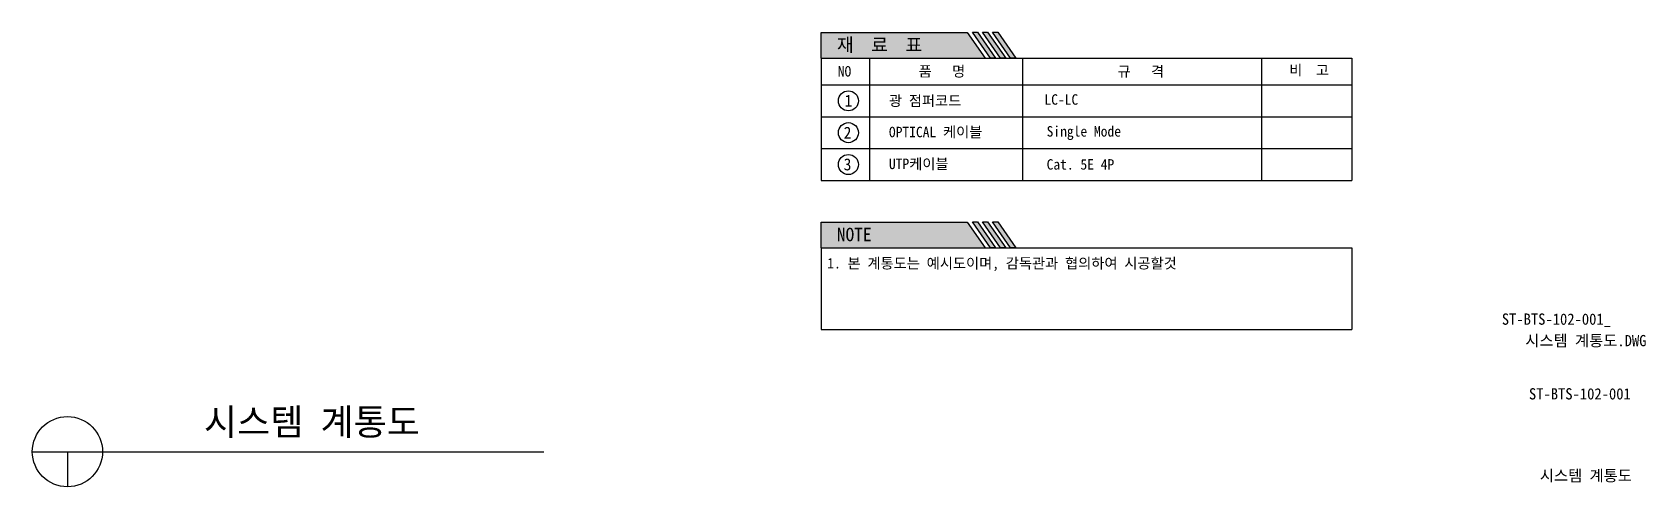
# Model space of a CAD drawing. Extents: x 36 to 402, y 15 to 266.
# Drawn here: x 157.7 to 402.1, y 15.5 to 84.4 of the extents above; entities that cross this region are included whole.
import ezdxf
from ezdxf.enums import TextEntityAlignment as Align

# ---------------------------------------------------------------- set-up
doc = ezdxf.new("R2010")
doc.units = 0
doc.header["$MEASUREMENT"] = 0
for name, color, linetype in [('0-도로', 7, 'CONTINUOUS'), ('_범례', 7, 'CONTINUOUS'), ('BORD', 7, 'CONTINUOUS'), ('TEXT', 7, 'CONTINUOUS')]:
    doc.layers.add(name, color=color, linetype=linetype)
doc.styles.add('HY해드라인M', font='')
doc.styles.add('HY헤드라인M', font='')
doc.styles.get('HY해드라인M').set_extended_font_data('GulimChe')
doc.styles.get('HY헤드라인M').set_extended_font_data('GulimChe')

msp = doc.modelspace()

# ---------------------------------------------------------------- texts
at = {"layer": '0-도로', "color": 7, "true_color": 0xffffff, "style": 'HY해드라인M'}
for s, p in [('재  료  표', (279.61, 81.49)), ('NOTE', (279.61, 52.73))]:
    msp.add_text(s, height=2.037, dxfattribs=at).set_placement(p)
at = {"layer": '_범례', "style": 'HY해드라인M'}
for s, height, p in [('NO', 1.584, (279.75, 77.7)), ('품   명', 1.584, (292, 77.7)), ('규   격', 1.584, (322.13, 77.69)), ('비  고', 1.584, (348.13, 77.88)), ('1', 1.81, (280.77, 73.13)), (' 광 점퍼코드', 1.584, (286.47, 73.24)), ('LC-LC', 1.584, (311.05, 73.43)), ('2', 1.81, (280.64, 68.28)), (' OPTICAL 케이블', 1.5842, (286.47, 68.5)), (' Single Mode', 1.5842, (310.36, 68.6)), ('3', 1.81, (280.64, 63.48)), (' UTP케이블', 1.584, (286.47, 63.67)), (' Cat. 5E 4P', 1.5842, (310.36, 63.59)), ('1. 본 계통도는 예시도이며, 감독관과 협의하여 시공할것', 1.5842, (278.15, 48.6))]:
    msp.add_text(s, height=height, dxfattribs=at).set_placement(p)
at = {"layer": 'TEXT', "style": 'HY헤드라인M'}
for s, height, p in [('ST-BTS-102-001_', 1.7054, (388.6, 40.77)), ('시스템 계통도.DWG', 1.7054, (393.07, 37.68)), ('ST-BTS-102-001', 1.7054, (392.16, 29.59)), ('시스템 계통도', 1.705, (393.07, 17.21))]:
    msp.add_text(s, height=height, dxfattribs=at).set_placement(p, align=Align.MIDDLE)
msp.add_text('시스템 계통도', height=4, dxfattribs=at).set_placement((183.74, 23.34))

# ---------------------------------------------------------------- hatches: boundary and pattern name
at = {"layer": '0-도로'}
h = msp.add_hatch(color=52, dxfattribs=at)
h.dxf.hatch_style = 2
h.paths.add_polyline_path([(299.33, 84.4), (277.23, 84.4), (277.23, 80.51), (302.07, 80.51)])
h.paths.add_polyline_path([(300.91, 84.42), (300.13, 84.42), (302.87, 80.51), (303.65, 80.51)])
h.paths.add_polyline_path([(302.43, 84.42), (301.65, 84.42), (304.4, 80.51), (305.18, 80.51)])
h.paths.add_polyline_path([(303.97, 84.42), (303.19, 84.42), (305.93, 80.51), (306.71, 80.51)])
h.paths.add_polyline_path([(278.98, 80.57), (290.03, 80.57), (290.03, 84.33), (278.98, 84.33)], flags=24)
h = msp.add_hatch(color=52, dxfattribs=at)
h.dxf.hatch_style = 2
h.paths.add_polyline_path([(299.33, 55.64), (277.23, 55.64), (277.23, 51.75), (302.07, 51.75)])
h.paths.add_polyline_path([(300.91, 55.66), (300.13, 55.66), (302.87, 51.75), (303.65, 51.75)])
h.paths.add_polyline_path([(302.43, 55.66), (301.65, 55.66), (304.4, 51.75), (305.18, 51.75)])
h.paths.add_polyline_path([(303.97, 55.66), (303.19, 55.66), (305.93, 51.75), (306.71, 51.75)])
h.paths.add_polyline_path([(278.98, 51.81), (290.03, 51.81), (290.03, 55.57), (278.98, 55.57)], flags=24)

# ---------------------------------------------------------------- linework, layer by layer
for points in [[(277.23, 84.4), (299.33, 84.4)], [(277.23, 80.51), (277.23, 84.4)], [(299.33, 84.4), (302.07, 80.51)], [(277.23, 55.64), (299.33, 55.64)], [(277.23, 51.75), (277.23, 55.64)], [(299.33, 55.64), (302.07, 51.75)]]:
    msp.add_lwpolyline(points, dxfattribs=at)
at = {"layer": '0-도로', "color": 7}
for points in [[(300.13, 84.42), (300.91, 84.42), (303.65, 80.51), (302.87, 80.51), (300.13, 84.42)], [(301.65, 84.42), (302.43, 84.42), (305.18, 80.51), (304.4, 80.51), (301.65, 84.42)], [(303.19, 84.42), (303.97, 84.42), (306.71, 80.51), (305.93, 80.51), (303.19, 84.42)], [(300.13, 55.66), (300.91, 55.66), (303.65, 51.75), (302.87, 51.75), (300.13, 55.66)], [(301.65, 55.66), (302.43, 55.66), (305.18, 51.75), (304.4, 51.75), (301.65, 55.66)], [(303.19, 55.66), (303.97, 55.66), (306.71, 51.75), (305.93, 51.75), (303.19, 55.66)]]:
    msp.add_lwpolyline(points, dxfattribs=at)
at = {"layer": '_범례'}
for p, q in [((277.23, 80.51), (357.61, 80.51)), ((277.23, 80.51), (277.23, 61.95)), ((284.57, 80.51), (284.57, 61.95)), ((307.73, 80.51), (307.73, 61.95)), ((343.95, 80.51), (343.95, 61.95)), ((357.61, 80.51), (357.61, 61.95)), ((277.23, 76.43), (357.61, 76.43)), ((277.23, 71.6), (357.61, 71.6)), ((277.23, 66.78), (357.61, 66.78)), ((277.23, 61.95), (357.61, 61.95)), ((277.23, 51.75), (357.61, 51.75)), ((277.23, 51.75), (277.23, 39.33)), ((357.61, 51.75), (357.61, 39.33)), ((277.23, 39.33), (357.61, 39.33))]:
    msp.add_line(p, q, dxfattribs=at)
for centre in [(281.35, 74.02), (281.35, 69.19), (281.35, 64.36)]:
    msp.add_circle(centre, 1.52, dxfattribs=at)
at = {"layer": 'BORD'}
for p, q in [((157.73, 20.82), (235.24, 20.82)), ((163.05, 20.82), (163.05, 15.5))]:
    msp.add_line(p, q, dxfattribs=at)
msp.add_circle((163.05, 20.82), 5.32, dxfattribs=at)

msp.set_redraw_order([(e.dxf.handle, doc.entitydb.next_handle()) for e in msp.query("TEXT MTEXT ATTDEF DIMENSION ARC_DIMENSION")])  # texts and dimensions are drawn at this point

doc.saveas('drawing.dxf')
